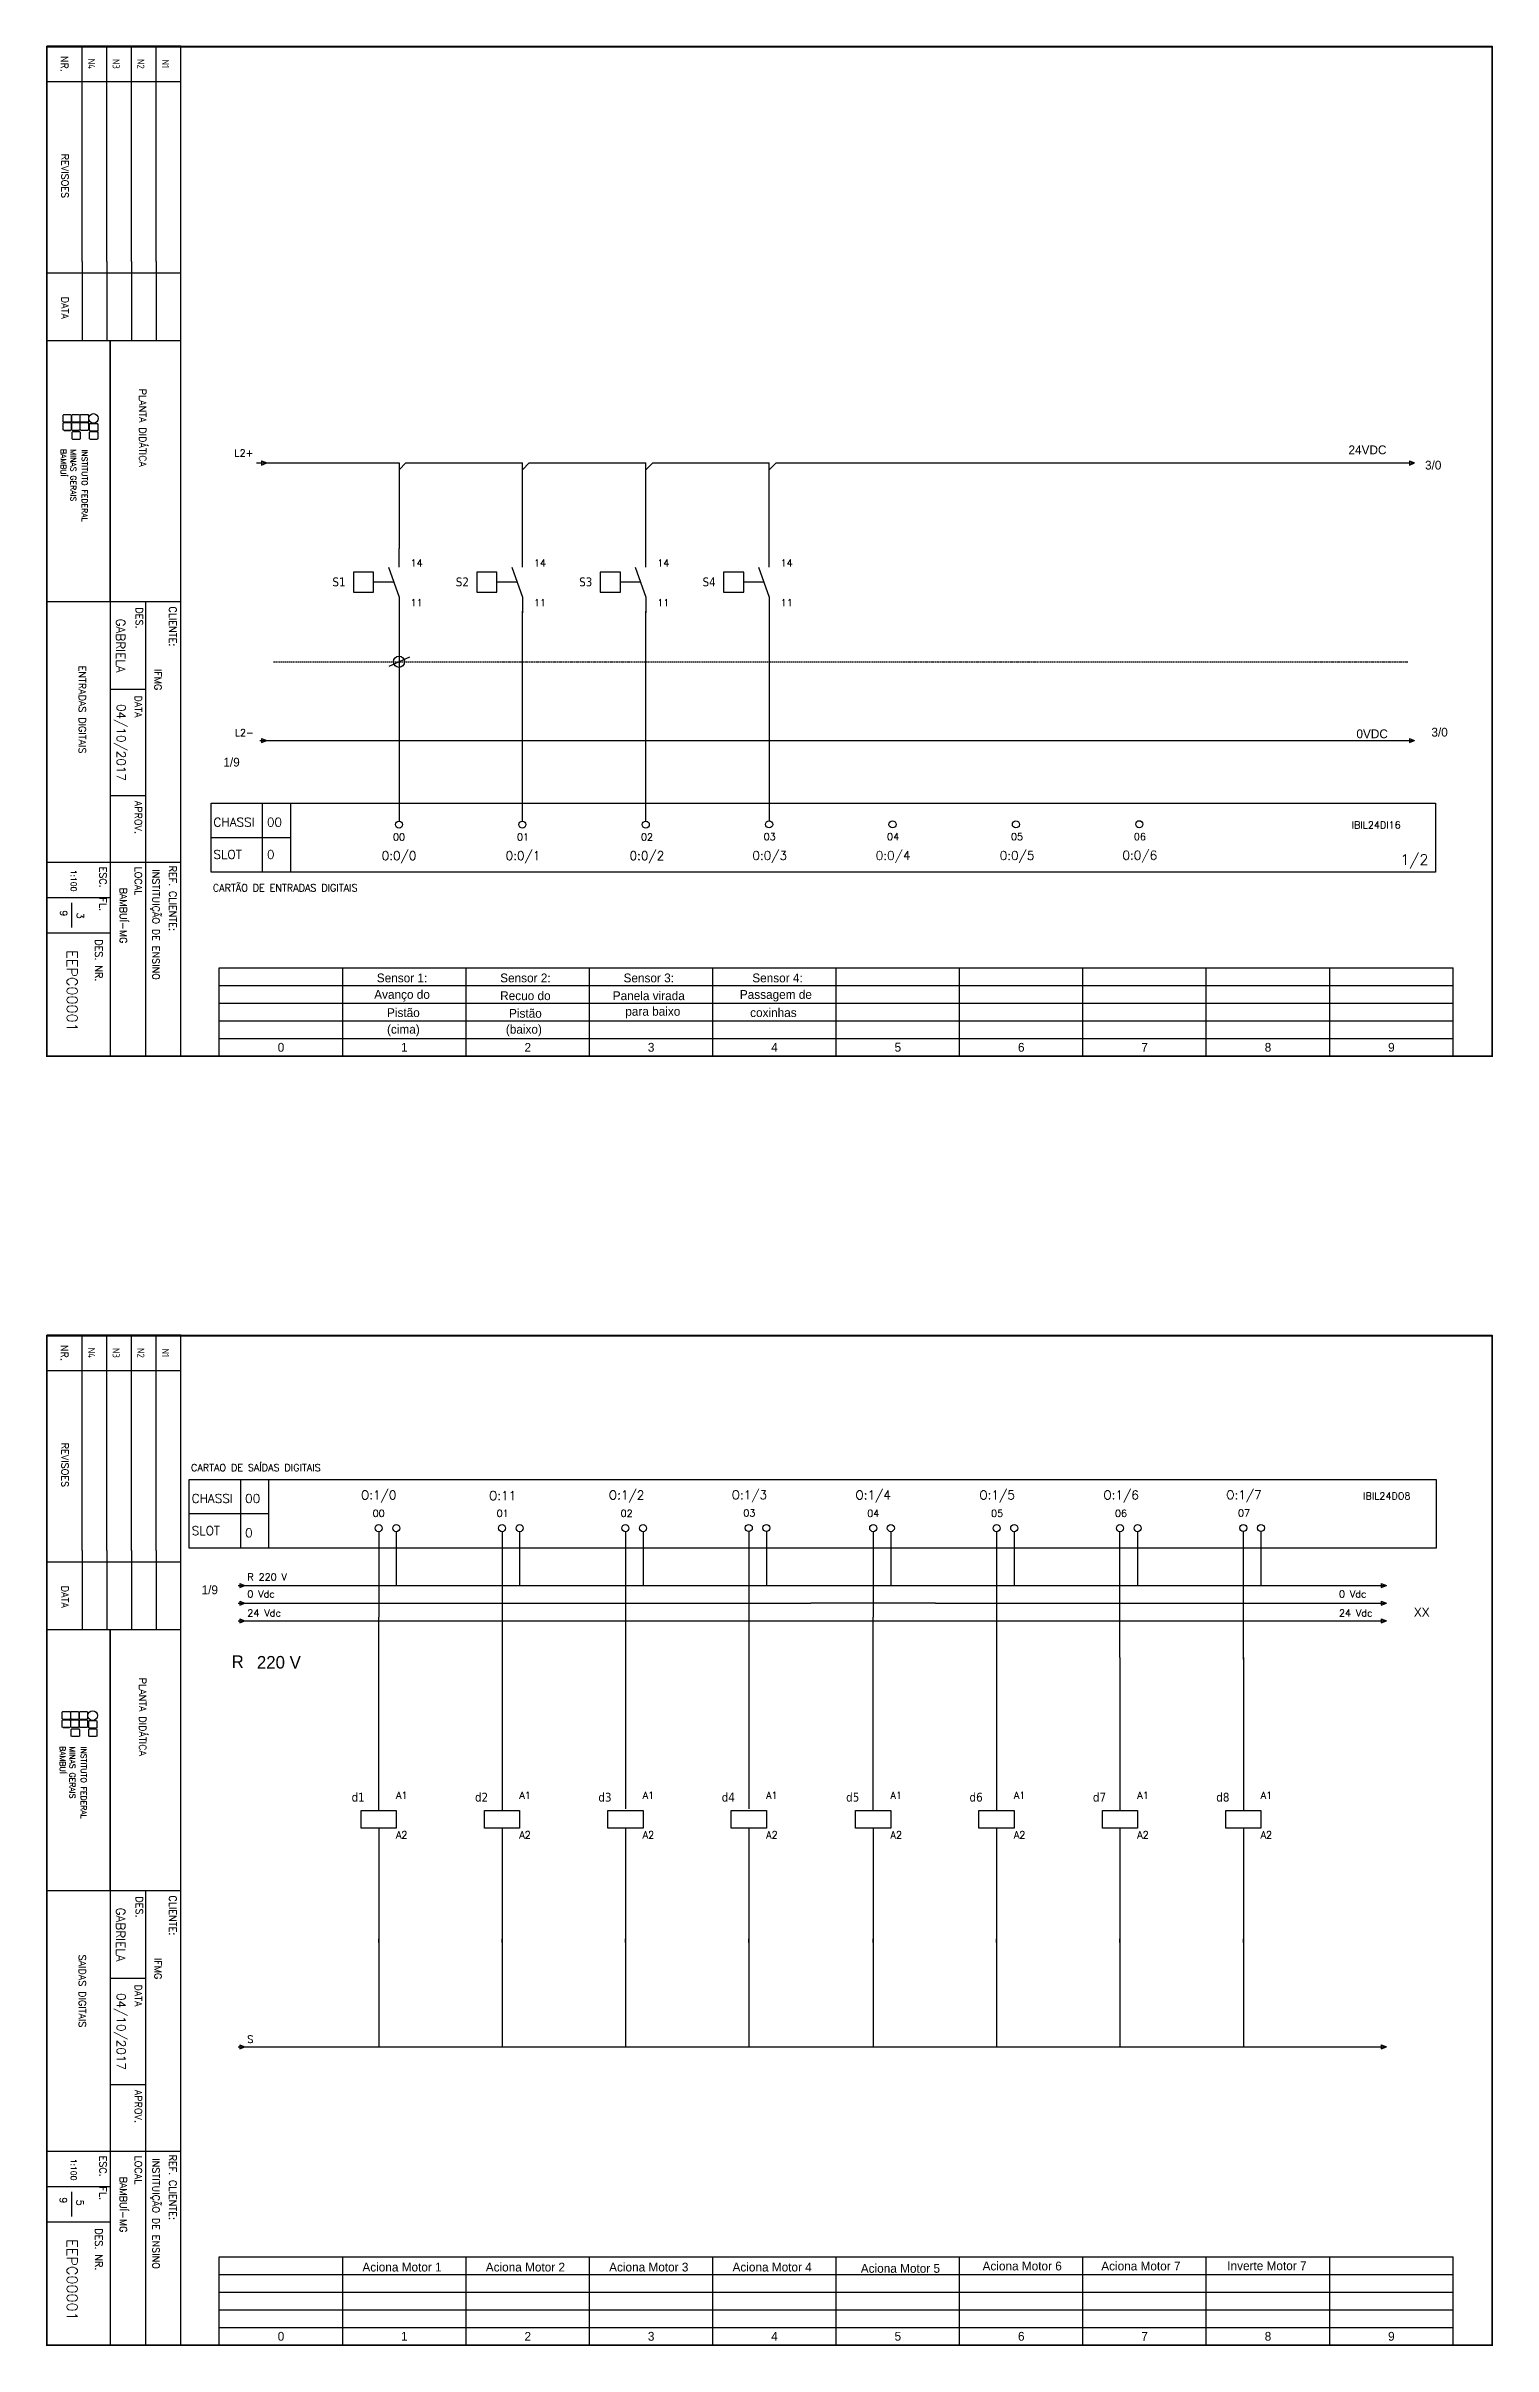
# Model space of a CAD drawing. Extents: x -2333 to 4564, y -5034 to 5704.
# Drawn here: x -2316 to 557, y -1869 to 2698 of the extents above; entities that cross this region are included whole.
import ezdxf
from ezdxf.enums import TextEntityAlignment as Align

# ---------------------------------------------------------------- set-up
doc = ezdxf.new("R2010")
doc.units = 0
doc.header["$LTSCALE"] = 10
doc.header["$MEASUREMENT"] = 0
doc.linetypes.add('HIDDEN', pattern=[0.375, 0.25, -0.125])
doc.layers.get('0').update_dxf_attribs({"linetype": 'CONTINUOUS'})
for name, color, linetype in [('2', 2, 'CONTINUOUS'), ('2T', 3, 'CONTINUOUS'), ('3', 12, 'CONTINUOUS'), ('KADER', 2, 'CONTINUOUS'), ('LEG', 7, 'CONTINUOUS')]:
    doc.layers.add(name, color=color, linetype=linetype)
doc.styles.add('HNSTYLE', font='HEIN.SHX', dxfattribs={"height": 3.5})
doc.styles.add('ROMANS', font='romans')
doc.styles.add('ROMANT', font='romant')
doc.styles.get("Standard").update_dxf_attribs({"font": 'ISO', "height": 2.5})

msp = doc.modelspace()

# ---------------------------------------------------------------- texts
at = {"color": 0, "style": 'ROMANS'}
for p in [(-2279.60218, 2662.83209), (-2279.60218, 102.9937)]:
    msp.add_text('NR.', height=14, rotation=270, dxfattribs=at).set_placement(p, align=Align.MIDDLE)
for s, p in [('REVISOES', (-2285.78132, 2440.26163)), ('DATA', (-2285.78432, 2178.40251)), ('REVISOES', (-2285.78132, -119.57676)), ('DATA', (-2285.78432, -381.43588))]:
    msp.add_text(s, height=14, rotation=270, dxfattribs=at).set_placement(p, align=Align.CENTER)
for s, height, p in [('PLANTA DIDÁTICA', 14, (-2131.17287, 2017.72551)), ('BAMBUÍ', 11.2, (-2287.18769, 1898.09383)), ('MINAS GERAIS', 11.2, (-2267.61868, 1897.34857)), ('INSTITUTO FEDERAL', 11.2, (-2245.25437, 1897.26617)), ('DES.', 14, (-2137.97358, 1583.41687)), ('CLIENTE:', 14, (-2071.49554, 1585.31753)), ('ENTRADAS DIGITAIS', 14, (-2251.35388, 1467.86976)), ('IFMG', 14, (-2100.87247, 1461.30532)), ('DATA', 14, (-2139.87295, 1408.55667)), ('APROV.', 14, (-2139.87295, 1199.48469)), ('ESC.  FL.', 14, (-2210.14973, 1068.69585)), ('LOCAL', 14, (-2139.87295, 1068.69585)), ('INSTITUIÇÃO DE ENSINO', 14, (-2104.64485, 1063.3361)), ('REF. CLIENTE:', 14, (-2071.49554, 1070.59651)), ('BAMBUÍ-MG', 14, (-2169.94631, 1027.04877)), ('9', 14, (-2288.30217, 981.76331)), ('3', 14, (-2254.97002, 977.2224)), ('DES. NR.', 14, (-2218.42965, 924.24612)), ('PLANTA DIDÁTICA', 14, (-2131.17287, -542.11288)), ('BAMBUÍ', 11.2, (-2288.94518, -677.92035)), ('MINAS GERAIS', 11.2, (-2269.37616, -678.66561)), ('INSTITUTO FEDERAL', 11.2, (-2247.01185, -678.74801)), ('DES.', 14, (-2137.97358, -976.42151)), ('CLIENTE:', 14, (-2071.49554, -974.52086)), ('SAIDAS DIGITAIS', 14, (-2251.35388, -1091.96862)), ('IFMG', 14, (-2100.87247, -1098.53307)), ('DATA', 14, (-2139.87295, -1151.28172)), ('APROV.', 14, (-2139.87295, -1360.3537)), ('ESC.  FL.', 14, (-2210.14973, -1491.14253)), ('LOCAL', 14, (-2139.87295, -1491.14253)), ('INSTITUIÇÃO DE ENSINO', 14, (-2104.64485, -1496.50228)), ('REF. CLIENTE:', 14, (-2071.49554, -1489.24188)), ('BAMBUÍ-MG', 14, (-2169.94631, -1532.78962)), ('9', 14, (-2288.91789, -1573.97671)), ('5', 14, (-2255.58573, -1578.51762)), ('DES. NR.', 14, (-2218.42965, -1635.59227))]:
    msp.add_text(s, height=height, rotation=270, dxfattribs=at).set_placement(p)
at = {"color": 0}
for tag, p in [('N4', (-2225.90589, 2662.83209)), ('N3', (-2176.90589, 2662.83209)), ('N2', (-2127.90589, 2662.83209)), ('N1', (-2078.90589, 2662.83209)), ('N4', (-2225.90589, 102.9937)), ('N3', (-2176.90589, 102.9937)), ('N2', (-2127.90589, 102.9937)), ('N1', (-2078.90589, 102.9937))]:
    msp.add_attdef(tag, text='', height=14, rotation=270, dxfattribs=at).set_placement(p, align=Align.MIDDLE)
at = {"color": 0, "style": 'ROMANS'}
for tag, text, height, p in [('GABRIELA', 'FRANCISCO', 17.5, (-2168.16151, 1507.66137)), ('1:100', '', 11.2, (-2261.55727, 1040.93209)), ('GABRIELA', 'FRANCISCO', 17.5, (-2168.16151, -1052.17702)), ('1:100', '', 11.2, (-2261.55727, -1518.9063))]:
    msp.add_attdef(tag, text=text, height=height, rotation=270, dxfattribs=at).set_placement(p, align=Align.MIDDLE)
at = {"color": 0, "style": 'ROMANS', "flags": 8}
for p in [(-2168.16151, 1315.16137), (-2168.16151, -1244.67702)]:
    msp.add_attdef('04/10/2017', text='04/10/04', height=17.5, rotation=270, dxfattribs=at).set_placement(p, align=Align.MIDDLE)
at = {"color": 0, "ltscale": 3, "style": 'ROMANT'}
for p in [(-2264.41914, 821.82223), (-2264.41914, -1738.01616)]:
    msp.add_attdef('EEPC00001', text='', height=21, rotation=270, dxfattribs=at).set_placement(p, align=Align.MIDDLE)
at = {"layer": '2', "color": 0, "style": 'ROMANS'}
for s, p in [('CHASSI', (-1983.8124, 1156.88507)), ('00', (-1877.62788, 1156.88507)), ('SLOT', (-1983.8124, 1092.9001)), ('0', (-1877.62788, 1092.9001)), ('CHASSI', (-2027.07303, -186.1217)), ('00', (-1920.88851, -186.1217)), ('SLOT', (-2027.07303, -250.10666)), ('0', (-1920.88851, -254.3717))]:
    msp.add_text(s, height=17.5, dxfattribs=at).set_placement(p, align=Align.MIDDLE_LEFT)
at = {"layer": '2', "color": 0, "style": 'HNSTYLE'}
for s, p in [('R', (-1947.81413, -522.74525)), ('220 V', (-1897.5919, -523.96881))]:
    msp.add_text(s, height=25, dxfattribs=at).set_placement(p)
at = {"layer": '2', "color": 0, "char_height": 17.5, "width": 112.84, "attachment_point": 6}
for s, insert in [('{\\fTahoma|b0|i0|c0|p34;S1}', (-1721.38326, 1633.93825)), ('{\\fTahoma|b0|i0|c0|p34;S2}', (-1476.38326, 1633.93825)), ('{\\fTahoma|b0|i0|c0|p34;S3}', (-1231.38326, 1633.93825)), ('{\\fTahoma|b0|i0|c0|p34;S4}', (-986.38527, 1633.93535)), ('{\\fTahoma|b0|i0|c0|p34;d1}', (-1683.29391, -779.5423)), ('{\\fTahoma|b0|i0|c0|p34;d2}', (-1438.29391, -779.5423)), ('{\\fTahoma|b0|i0|c0|p34;d3}', (-1193.29391, -779.5423)), ('{\\fTahoma|b0|i0|c0|p34;d4}', (-948.30233, -779.5423)), ('{\\fTahoma|b0|i0|c0|p34;d5}', (-701.20435, -779.5423)), ('{\\fTahoma|b0|i0|c0|p34;d6}', (-456.20435, -779.5423)), ('{\\fTahoma|b0|i0|c0|p34;d7}', (-211.20435, -779.5423)), ('{\\fTahoma|b0|i0|c0|p34;d8}', (33.79565, -779.5423))]:
    msp.add_mtext(s, dxfattribs=dict(at, insert=insert))
at = {"layer": '2T', "color": 0, "style": 'ROMANS'}
for s, p in [('L2+', (-1942.19996, 1882.99572)), ('L2-', (-1941.42938, 1327.51316)), ('R 220 V', (-1916.4672, -349.35304)), ('0 Vdc', (-1916.4672, -382.82711)), ('24 Vdc', (-1916.4672, -420.52633)), ('0 Vdc', (251.3645, -382.82711)), ('24 Vdc', (251.3645, -420.52633)), ('S', (-1916.4672, -1266.93385))]:
    msp.add_text(s, height=14, dxfattribs=at).set_placement(p)
at = {"layer": '2T', "color": 0}
for s, height, style, p in [('24VDC', 17.5, 'HNSTYLE', (307.87389, 1896.30788)), ('3/0', 17.5, 'HNSTYLE', (438.41163, 1866.27777)), ('0VDC', 17.5, 'HNSTYLE', (317.18261, 1332.36377)), ('3/0', 17.5, 'HNSTYLE', (451.07015, 1335.96353)), ('1/9', 17.5, 'HNSTYLE', (-1947.85275, 1276.37977)), ('0:0/0', 17.5, 'ROMANS', (-1615.28878, 1089.15576)), ('00', 14, 'ROMANS', (-1615.28878, 1127.61357)), ('0:0/1', 17.5, 'ROMANS', (-1369.14814, 1089.15576)), ('01', 14, 'ROMANS', (-1369.14814, 1127.61357)), ('0:0/2', 17.5, 'ROMANS', (-1123.00752, 1089.15576)), ('02', 14, 'ROMANS', (-1123.00752, 1127.61357)), ('0:0/3', 17.5, 'ROMANS', (-879.13987, 1089.49904)), ('03', 14, 'ROMANS', (-879.13987, 1127.95686)), ('0:0/4', 17.5, 'ROMANS', (-634.15656, 1089.49904)), ('04', 14, 'ROMANS', (-634.15656, 1127.95686)), ('0:0/5', 17.5, 'ROMANS', (-388.01594, 1089.49904)), ('05', 14, 'ROMANS', (-388.01594, 1127.95686)), ('0:0/6', 17.5, 'ROMANS', (-144.14829, 1089.84233)), ('06', 14, 'ROMANS', (-144.14829, 1128.30014)), ('Avanço do', 17.5, 'HNSTYLE', (-1609.32891, 812.62415)), ('Sensor 1:', 17.5, 'HNSTYLE', (-1609.32891, 847.62415)), ('Sensor 2:', 17.5, 'HNSTYLE', (-1364.32891, 847.62415)), ('Sensor 3:', 17.5, 'HNSTYLE', (-1119.32891, 847.62415)), ('Passagem de ', 17.5, 'HNSTYLE', (-863.69762, 812.62415)), ('Sensor 4:', 17.5, 'HNSTYLE', (-863.69762, 847.62415)), ('Pistão', 17.5, 'HNSTYLE', (-1606.63659, 779.06216)), ('Recuo do', 17.5, 'HNSTYLE', (-1364.32891, 812.62415)), ('Pistão', 17.5, 'HNSTYLE', (-1364.32891, 777.62415)), ('Panela virada', 17.5, 'HNSTYLE', (-1119.32891, 812.62415)), ('para baixo', 17.5, 'HNSTYLE', (-1111.31611, 779.06219)), ('coxinhas', 17.5, 'HNSTYLE', (-871.84176, 779.06219)), ('(cima)', 17.5, 'HNSTYLE', (-1606.63659, 743.51989)), ('(baixo)', 17.5, 'HNSTYLE', (-1367.34772, 743.51989)), ('0', 17.5, 'HNSTYLE', (-1849.68616, 709.83208)), ('1', 17.5, 'HNSTYLE', (-1604.68616, 709.83208)), ('2', 17.5, 'HNSTYLE', (-1359.68616, 709.83208)), ('3', 17.5, 'HNSTYLE', (-1114.68616, 709.83208)), ('4', 17.5, 'HNSTYLE', (-869.68616, 709.83208)), ('5', 17.5, 'HNSTYLE', (-624.68616, 709.83208)), ('6', 17.5, 'HNSTYLE', (-379.68616, 709.83208)), ('7', 17.5, 'HNSTYLE', (-134.68616, 709.83208)), ('8', 17.5, 'HNSTYLE', (110.31384, 709.83208)), ('9', 17.5, 'HNSTYLE', (355.31384, 709.83208)), ('O:1/0', 17.5, 'ROMANS', (-1655.73147, -180.52469)), ('O:11', 17.5, 'ROMANS', (-1409.59084, -180.52469)), ('O:1/2', 17.5, 'ROMANS', (-1163.45021, -180.52469)), ('O:1/3', 17.5, 'ROMANS', (-919.58257, -180.18141)), ('O:1/4', 17.5, 'ROMANS', (-673.64191, -180.52469)), ('O:1/5', 17.5, 'ROMANS', (-427.50128, -180.52469)), ('O:1/6', 17.5, 'ROMANS', (-181.36065, -180.52469)), ('O:1/7', 17.5, 'ROMANS', (62.507, -180.18141)), ('00', 14, 'ROMANS', (-1655.73147, -215.39319)), ('01', 14, 'ROMANS', (-1409.59084, -215.39319)), ('02', 14, 'ROMANS', (-1163.45021, -215.39319)), ('03', 14, 'ROMANS', (-919.58257, -215.04991)), ('04', 14, 'ROMANS', (-673.64191, -215.39319)), ('05', 14, 'ROMANS', (-427.50128, -215.39319)), ('06', 14, 'ROMANS', (-181.36065, -215.39319)), ('07', 14, 'ROMANS', (62.507, -215.04991)), ('1/9', 17.5, 'HNSTYLE', (-1991.11338, -367.19697)), ('XX', 17.5, 'HNSTYLE', (415.6481, -412.07596)), ('Aciona Motor 1', 17.5, 'HNSTYLE', (-1609.32891, -1712.21424)), ('Aciona Motor 2', 17.5, 'HNSTYLE', (-1364.32891, -1712.21424)), ('Aciona Motor 3', 17.5, 'HNSTYLE', (-1119.32891, -1712.21424)), ('Aciona Motor 4', 17.5, 'HNSTYLE', (-874.32891, -1712.21424)), ('Aciona Motor 5', 17.5, 'HNSTYLE', (-619.60286, -1714.75629)), ('Aciona Motor 6', 17.5, 'HNSTYLE', (-377.80556, -1710.07403)), ('Aciona Motor 7', 17.5, 'HNSTYLE', (-142.09873, -1710.07403)), ('Inverte Motor 7', 17.5, 'HNSTYLE', (108.18844, -1710.07403)), ('0', 17.5, 'HNSTYLE', (-1849.68616, -1850.0063)), ('1', 17.5, 'HNSTYLE', (-1604.68616, -1850.0063)), ('2', 17.5, 'HNSTYLE', (-1359.68616, -1850.0063)), ('3', 17.5, 'HNSTYLE', (-1114.68616, -1850.0063)), ('4', 17.5, 'HNSTYLE', (-869.68616, -1850.0063)), ('5', 17.5, 'HNSTYLE', (-624.68616, -1850.0063)), ('6', 17.5, 'HNSTYLE', (-379.68616, -1850.0063)), ('7', 17.5, 'HNSTYLE', (-134.68616, -1850.0063)), ('8', 17.5, 'HNSTYLE', (110.31384, -1850.0063)), ('9', 17.5, 'HNSTYLE', (355.31384, -1850.0063))]:
    msp.add_text(s, height=height, dxfattribs=dict(at, style=style)).set_placement(p, align=Align.MIDDLE)
at = {"layer": '2T', "color": 0, "style": 'ROMANS'}
for s, p in [('14', (-1592.43235, 1678.3653)), ('14', (-1347.43235, 1678.3653)), ('14', (-1102.43235, 1678.3653)), ('14', (-857.43436, 1678.3624)), ('11', (-1592.43235, 1600.05036)), ('11', (-1347.43235, 1600.05036)), ('11', (-1102.43235, 1600.05036)), ('11', (-857.43436, 1600.04746)), ('IBIL24DI16', (276.13646, 1158.49412)), ('CARTÃO DE ENTRADAS DIGITAIS', (-1985.0606, 1033.51062)), ('CARTAO DE SAÍDAS DIGITAIS', (-2028.32123, -118.04949)), ('IBIL24DO8', (299.1343, -174.12337)), ('A1', (-1621.41608, -768.84345)), ('A1', (-1376.41608, -768.84345)), ('A1', (-1131.41608, -768.84345)), ('A1', (-886.42451, -768.84345)), ('A1', (-639.32652, -768.84345)), ('A1', (-394.32652, -768.84345)), ('A1', (-149.32652, -768.84345)), ('A1', (95.67348, -768.84345)), ('A2', (-1621.41608, -847.15839)), ('A2', (-1376.41608, -847.15839)), ('A2', (-1131.41608, -847.15839)), ('A2', (-886.42451, -847.15839)), ('A2', (-639.32652, -847.15839)), ('A2', (-394.32652, -847.15839)), ('A2', (-149.32652, -847.15839)), ('A2', (95.67348, -847.15839))]:
    msp.add_text(s, height=14, dxfattribs=at).set_placement(p, align=Align.TOP_LEFT)
msp.add_text('1/2', height=21, dxfattribs=at).set_placement((428.97489, 1071.95686), align=Align.RIGHT)

# ---------------------------------------------------------------- linework, layer by layer
at = {"color": 0}
for p, q in [((-2314.60218, 2697.83209), (-2314.60218, 2512.33209)), ((-2048.60218, 2697.83209), (-2314.60218, 2697.83209)), ((-2244.60218, 2697.83209), (555.39782, 2697.83209)), ((-2244.60218, 2270.66137), (-2244.60218, 2697.83209)), ((-2195.60218, 2270.66137), (-2195.60218, 2697.83209)), ((-2146.60218, 2270.66137), (-2146.60218, 2697.83209)), ((-2097.60218, 2270.66137), (-2097.60218, 2697.83209)), ((-2048.60218, 692.33209), (-2048.60218, 2697.83209)), ((555.39782, 692.33209), (555.39782, 2697.83209)), ((-2314.60218, 2627.83209), (-2048.60218, 2627.83209)), ((-2314.60218, 2512.33209), (-2314.60218, 692.33209)), ((-2314.60218, 2247.89962), (-2048.60218, 2247.89962)), ((-2244.60218, 2270.66137), (-2244.60218, 2113.16137)), ((-2195.60218, 2270.66137), (-2195.60218, 2113.16137)), ((-2146.60218, 2270.66137), (-2146.60218, 2113.16137)), ((-2097.60218, 2270.66137), (-2097.60218, 2113.16137)), ((-2314.60218, 2113.16137), (-2048.60218, 2113.16137)), ((-2188.60218, 2113.16137), (-2188.60218, 692.33209)), ((-2188.60218, 1595.16137), (-2188.60218, 2113.16137)), ((-2314.60218, 1595.16137), (-2048.60218, 1595.16137)), ((-2118.60218, 1595.16137), (-2118.60218, 692.33209)), ((-2118.60218, 1420.16137), (-2188.60218, 1420.16137)), ((-2188.60218, 1210.16137), (-2118.60218, 1210.16137)), ((-2314.60218, 1077.33209), (-2048.60218, 1077.33209)), ((-2314.60218, 1007.33209), (-2188.60218, 1007.33209)), ((-2265.60218, 996.83209), (-2265.60218, 947.83209)), ((-2314.60218, 937.33209), (-2188.60218, 937.33209)), ((-2314.60218, 692.33209), (-2048.60218, 692.33209)), ((-2314.60218, 692.33209), (-2314.60218, 692.33209)), ((-2314.60218, 137.9937), (-2314.60218, -47.5063)), ((-2048.60218, 137.9937), (-2314.60218, 137.9937)), ((-2244.60218, 137.9937), (555.39782, 137.9937)), ((-2244.60218, -289.17702), (-2244.60218, 137.9937)), ((-2195.60218, -289.17702), (-2195.60218, 137.9937)), ((-2146.60218, -289.17702), (-2146.60218, 137.9937)), ((-2097.60218, -289.17702), (-2097.60218, 137.9937)), ((-2048.60218, -1867.5063), (-2048.60218, 137.9937)), ((555.39782, -1867.5063), (555.39782, 137.9937)), ((-2314.60218, 67.9937), (-2048.60218, 67.9937)), ((-2314.60218, -47.5063), (-2314.60218, -1867.5063)), ((-2314.60218, -311.93877), (-2048.60218, -311.93877)), ((-2244.60218, -289.17702), (-2244.60218, -446.67702)), ((-2195.60218, -289.17702), (-2195.60218, -446.67702)), ((-2146.60218, -289.17702), (-2146.60218, -446.67702)), ((-2097.60218, -289.17702), (-2097.60218, -446.67702)), ((-2314.60218, -446.67702), (-2048.60218, -446.67702)), ((-2188.60218, -446.67702), (-2188.60218, -1867.5063)), ((-2188.60218, -964.67702), (-2188.60218, -446.67702)), ((-2314.60218, -964.67702), (-2048.60218, -964.67702)), ((-2118.60218, -964.67702), (-2118.60218, -1867.5063)), ((-2118.60218, -1139.67702), (-2188.60218, -1139.67702)), ((-2188.60218, -1349.67702), (-2118.60218, -1349.67702)), ((-2314.60218, -1482.5063), (-2048.60218, -1482.5063)), ((-2314.60218, -1552.5063), (-2188.60218, -1552.5063)), ((-2265.60218, -1563.0063), (-2265.60218, -1612.0063)), ((-2314.60218, -1622.5063), (-2188.60218, -1622.5063)), ((-2314.60218, -1867.5063), (-2048.60218, -1867.5063)), ((-2314.60218, -1867.5063), (-2314.60218, -1867.5063))]:
    msp.add_line(p, q, dxfattribs=at)
at = {"color": 0, "const_width": 3.5}
for points in [[(-2314.60219, 692.33208), (555.39781, 692.33208), (555.39781, 2696.56644), (-2314.60219, 2696.56644), (-2314.60219, 692.33208)], [(-2314.60219, -1867.5063), (555.39781, -1867.5063), (555.39781, 136.72805), (-2314.60219, 136.72805), (-2314.60219, -1867.5063)]]:
    msp.add_lwpolyline(points, dxfattribs=at)
at = {"layer": '2', "color": 0}
for p, q in [((-2314.60219, 2512.33208), (-2314.60219, 2697.83208)), ((-2244.60219, 2697.83208), (-2314.60219, 2697.83208)), ((-2314.60219, 2627.83208), (-2314.60219, 2697.83208)), ((-2244.60219, 2697.83208), (555.39781, 2697.83208)), ((-2314.60219, 692.33208), (-2314.60219, 2512.33208)), ((-1888.29671, 1874.23383), (-1888.29671, 1866.18383)), ((-1888.29671, 1874.23383), (-1877.97171, 1870.20883)), ((391.19685, 1874.23834), (391.19685, 1866.18834)), ((391.19685, 1874.23834), (401.52185, 1870.21334)), ((-1898.325, 1870.20879), (-1615.28878, 1870.20936)), ((-1891.79671, 1870.20883), (-1878.84671, 1870.20883)), ((-1888.29671, 1866.18383), (-1877.97171, 1870.20883)), ((-1370.28878, 1700.62029), (-1370.28878, 1870.20873)), ((-1125.28878, 1700.62029), (-1125.28878, 1870.20873)), ((-1111.59571, 1870.20811), (-880.2972, 1870.20873)), ((387.69685, 1870.21334), (400.64685, 1870.21334)), ((391.19685, 1866.18834), (401.52185, 1870.21334)), ((-1370.28878, 1159.11357), (-1370.28878, 1576.17864)), ((-1125.28878, 1159.11357), (-1125.28878, 1576.17864)), ((-1891.79671, 1319.15227), (-1878.84671, 1319.15227)), ((-1888.29671, 1323.17727), (-1877.97171, 1319.15227)), ((-1888.29671, 1323.17727), (-1888.29671, 1315.12727)), ((-1888.29671, 1315.12727), (-1877.97171, 1319.15227)), ((-1877.97171, 1319.15227), (387.69685, 1319.15227)), ((387.69685, 1319.15227), (400.64685, 1319.15227)), ((391.19685, 1323.17727), (391.19685, 1315.12727)), ((391.19685, 1323.17727), (401.52185, 1319.15227)), ((391.19685, 1315.12727), (401.52185, 1319.15227)), ((-1988.5606, 1194.45686), (442.97489, 1194.45686)), ((-1988.5606, 1057.95686), (-1988.5606, 1194.45686)), ((-1886.43903, 1057.95686), (-1886.43903, 1194.45686)), ((-1830.25306, 1057.95686), (-1830.25306, 1194.45686)), ((442.97489, 1194.45686), (442.97489, 1057.95686)), ((-1988.5606, 1126.20686), (-1830.25306, 1126.20686)), ((-2314.60219, 1077.33208), (-2314.60219, 692.33208)), ((442.97489, 1057.95686), (-1988.5606, 1057.95686)), ((-2048.60219, 692.33208), (-2314.60219, 692.33208)), ((-2314.60219, -47.5063), (-2314.60219, 137.9937)), ((-2244.60219, 137.9937), (-2314.60219, 137.9937)), ((-2314.60219, 67.9937), (-2314.60219, 137.9937)), ((-2244.60219, 137.99369), (555.39781, 137.99369)), ((-2314.60219, -1867.5063), (-2314.60219, -47.5063)), ((-2031.82123, -148.54991), (443.99405, -148.54991)), ((-2031.82123, -285.04991), (-2031.82123, -148.54991)), ((-1929.69966, -285.04991), (-1929.69966, -148.54991)), ((-1873.51369, -285.04991), (-1873.51369, -148.54991)), ((443.99405, -148.54991), (443.99405, -285.04991)), ((-1873.51369, -216.79991), (-2031.82123, -216.79991)), ((-1655.73147, -252.0909), (-1655.73147, -421.89442)), ((-1410.73147, -252.0909), (-1410.73147, -421.89442)), ((-1165.73147, -252.0909), (-1165.73147, -421.89442)), ((-920.7399, -251.74762), (-920.7399, -421.89442)), ((-673.64191, -252.0909), (-673.64191, -421.89442)), ((-428.64191, -252.0909), (-428.64191, -421.89442)), ((443.99405, -285.04991), (-2031.82123, -285.04991)), ((-1935.05734, -358.88722), (-1922.10734, -358.88722)), ((-1931.55734, -354.86222), (-1921.23234, -358.88722)), ((-1931.55734, -354.86222), (-1931.55734, -362.91222)), ((-1931.55734, -362.91222), (-1921.23234, -358.88722)), ((-1921.23234, -358.88722), (-1532.18349, -358.88722)), ((331.7777, -358.88722), (344.7277, -358.88722)), ((335.2777, -354.86222), (345.6027, -358.88722)), ((335.2777, -354.86222), (335.2777, -362.91222)), ((335.2777, -362.91222), (345.6027, -358.88722)), ((-1935.05734, -393.88722), (-1922.10734, -393.88722)), ((-1931.55734, -389.86222), (-1921.23234, -393.88722)), ((-1931.55734, -389.86222), (-1931.55734, -397.91222)), ((-1931.55734, -397.91222), (-1921.23234, -393.88722)), ((-1921.23234, -393.88722), (-1532.18349, -393.88722)), ((331.7777, -393.88722), (344.7277, -393.88722)), ((335.2777, -389.86222), (345.6027, -393.88722)), ((335.2777, -389.86222), (335.2777, -397.91222)), ((335.2777, -397.91222), (345.6027, -393.88722)), ((-1935.05734, -428.88722), (-1922.10734, -428.88722)), ((-1931.55734, -424.86222), (-1931.55734, -432.91222)), ((-1931.55734, -424.86222), (-1921.23234, -428.88722)), ((-1931.55734, -432.91222), (-1921.23234, -428.88722)), ((-1921.23234, -428.88722), (331.7777, -428.88722)), ((-1655.73147, -502.16662), (-1655.73147, -421.89442)), ((-1410.73147, -421.89442), (-1410.73147, -502.16662)), ((-1165.73147, -421.89442), (-1165.73147, -498.65868)), ((-920.7399, -421.89442), (-920.7399, -498.65868)), ((-673.64191, -502.16662), (-673.64191, -421.89442)), ((-428.64191, -421.89442), (-428.64191, -502.16662)), ((331.7777, -428.88722), (344.7277, -428.88722)), ((335.2777, -424.86222), (345.6027, -428.88722)), ((335.2777, -424.86222), (335.2777, -432.91222)), ((335.2777, -432.91222), (345.6027, -428.88722)), ((-1655.73147, -764.59497), (-1655.73147, -502.16662)), ((-1410.73147, -502.16662), (-1410.73147, -764.59497)), ((-1165.73147, -498.65868), (-1165.73147, -502.16662)), ((-1165.73147, -502.16662), (-1165.73147, -764.59497)), ((-920.7399, -498.65868), (-920.7399, -502.16662)), ((-920.7399, -502.16662), (-920.7399, -764.59497)), ((-673.64191, -764.59497), (-673.64191, -502.16662)), ((-428.64191, -502.16662), (-428.64191, -764.59497)), ((-183.64191, -502.16662), (-183.64191, -764.59497)), ((61.35809, -502.16662), (61.35809, -764.59497)), ((-1655.73147, -805.79844), (-1655.73147, -764.59497)), ((-1410.73147, -764.59497), (-1410.73147, -805.79844)), ((-1165.73147, -764.59497), (-1165.73147, -802.31098)), ((-920.7399, -764.59497), (-920.7399, -802.31098)), ((-673.64191, -805.79844), (-673.64191, -764.59497)), ((-428.64191, -764.59497), (-428.64191, -805.79844)), ((-183.64191, -764.59497), (-183.64191, -805.79844)), ((61.35809, -764.59497), (61.35809, -805.79844)), ((-1655.73147, -840.79844), (-1655.73147, -1060.90636)), ((-1410.73147, -840.79844), (-1410.73147, -1067.90636)), ((-1165.73147, -840.79844), (-1165.73147, -1275.29474)), ((-920.7399, -840.79844), (-920.7399, -882.98252)), ((-673.64191, -840.79844), (-673.64191, -882.98252)), ((-428.64191, -840.79844), (-428.64191, -882.98252)), ((-183.64191, -840.79844), (-183.64191, -882.98252)), ((61.35809, -840.79844), (61.35809, -882.98252)), ((-920.7399, -882.98252), (-920.7399, -1275.29474)), ((-673.64191, -882.98252), (-673.64191, -1275.29474)), ((-428.64191, -882.98252), (-428.64191, -1275.29474)), ((-183.64191, -882.98252), (-183.64191, -1275.29474)), ((61.35809, -882.98252), (61.35809, -1275.29474)), ((-1655.73147, -1067.90636), (-1655.73147, -1060.90636)), ((-1655.73147, -1060.90636), (-1655.73147, -1275.29474)), ((-1410.73147, -1067.90636), (-1410.73147, -1060.90636)), ((-1410.73147, -1060.90636), (-1410.73147, -1275.29474)), ((-1165.73147, -1067.90636), (-1165.73147, -1060.90636)), ((-920.7399, -1067.90636), (-920.7399, -1060.90636)), ((-673.64191, -1067.90636), (-673.64191, -1060.90636)), ((-428.64191, -1067.90636), (-428.64191, -1060.90636)), ((-183.64191, -1067.90636), (-183.64191, -1060.90636)), ((61.35809, -1067.90636), (61.35809, -1060.90636)), ((-1935.05734, -1275.29474), (-1922.10734, -1275.29474)), ((-1931.55734, -1271.26974), (-1931.55734, -1279.31974)), ((-1931.55734, -1271.26974), (-1921.23234, -1275.29474)), ((-1931.55734, -1279.31974), (-1921.23234, -1275.29474)), ((-1921.23234, -1275.29474), (331.7777, -1275.29474)), ((331.7777, -1275.29474), (344.7277, -1275.29474)), ((335.2777, -1271.26974), (345.6027, -1275.29474)), ((335.2777, -1271.26974), (335.2777, -1279.31974)), ((335.2777, -1279.31974), (345.6027, -1275.29474)), ((-2314.60219, -1482.5063), (-2314.60219, -1867.5063)), ((-2048.60219, -1867.5063), (-2314.60219, -1867.5063))]:
    msp.add_line(p, q, dxfattribs=at)
at = {"layer": '2', "color": 0, "linetype": 'Continuous'}
for p, q in [((-1615.28878, 1870.20936), (-1615.28878, 1700.62029)), ((-1111.59571, 1870.20811), (-880.28878, 1870.20939)), ((-880.29079, 1700.61738), (-880.28878, 1870.20939)), ((-1615.28878, 1663.29029), (-1615.28878, 1700.62029)), ((-1370.28878, 1663.29029), (-1370.28878, 1700.62029)), ((-1125.28878, 1663.29029), (-1125.28878, 1700.62029)), ((-880.29079, 1663.28738), (-880.29079, 1700.61738)), ((-1665.78878, 1653.54029), (-1705.78878, 1653.54029)), ((-1636.28878, 1663.29029), (-1615.28878, 1603.79029)), ((-1420.78878, 1653.54029), (-1460.78878, 1653.54029)), ((-1391.28878, 1663.29029), (-1370.28878, 1603.79029)), ((-1175.78878, 1653.54029), (-1215.78878, 1653.54029)), ((-1146.28878, 1663.29029), (-1125.28878, 1603.79029)), ((-930.79079, 1653.53738), (-970.79079, 1653.53738)), ((-901.29079, 1663.28738), (-880.29079, 1603.78738)), ((-1705.78878, 1613.54029), (-1665.78878, 1613.54029)), ((-1615.28878, 1603.79029), (-1615.28878, 1572.68029)), ((-1460.78878, 1613.54029), (-1420.78878, 1613.54029)), ((-1370.28878, 1603.79029), (-1370.28878, 1572.68029)), ((-1215.78878, 1613.54029), (-1175.78878, 1613.54029)), ((-1125.28878, 1603.79029), (-1125.28878, 1572.68029)), ((-970.79079, 1613.53738), (-930.79079, 1613.53738)), ((-880.29079, 1603.78738), (-880.29079, 1572.67738)), ((-1615.28878, 1576.17864), (-1615.28878, 1159.11357)), ((-880.29079, 1572.67738), (-880.2972, 1159.45686)), ((-1594.73245, 1484.55721), (-1635.8451, 1466.26104)), ((-1620.73147, -252.0909), (-1620.73147, -358.88722)), ((-1375.73147, -252.0909), (-1375.73147, -358.88727)), ((-1130.73147, -252.0909), (-1130.73147, -358.88735)), ((-885.7399, -251.74762), (-885.7399, -358.88744)), ((-638.64191, -252.0909), (-638.64191, -358.88752)), ((-393.64191, -252.0909), (-393.64191, -358.8876)), ((-183.64191, -502.16662), (-183.64191, -252.0909)), ((-148.64191, -252.0909), (-148.64191, -358.88768)), ((61.35809, -506.21297), (61.35812, -251.74761)), ((96.34967, -251.74762), (96.34963, -358.88776)), ((-183.64191, -358.88767), (61.35809, -358.88775))]:
    msp.add_line(p, q, dxfattribs=at)
at = {"layer": '2', "color": 0, "linetype": 'HIDDEN'}
msp.add_line((-1864.34745, 1475.40913), (389.36891, 1475.40913), dxfattribs=at)
at = {"layer": '2', "color": 0}
for points in [[(-1690.73147, -840.79844), (-1690.73147, -805.79844), (-1620.73147, -805.79844), (-1620.73147, -840.79844)], [(-1445.73147, -840.79844), (-1445.73147, -805.79844), (-1375.73147, -805.79844), (-1375.73147, -840.79844)], [(-1200.73147, -840.79844), (-1200.73147, -805.79844), (-1130.73147, -805.79844), (-1130.73147, -840.79844)], [(-955.7399, -840.79844), (-955.7399, -805.79844), (-885.7399, -805.79844), (-885.7399, -840.79844)], [(-708.64191, -840.79844), (-708.64191, -805.79844), (-638.64191, -805.79844), (-638.64191, -840.79844)], [(-463.64191, -840.79844), (-463.64191, -805.79844), (-393.64191, -805.79844), (-393.64191, -840.79844)], [(-218.64191, -840.79844), (-218.64191, -805.79844), (-148.64191, -805.79844), (-148.64191, -840.79844)], [(26.35809, -840.79844), (26.35809, -805.79844), (96.35809, -805.79844), (96.35809, -840.79844)]]:
    msp.add_lwpolyline(points, close=True, dxfattribs=at)
at = {"layer": '2', "color": 0, "linetype": 'Continuous'}
msp.add_circle((-1615.28878, 1475.40913), 11.09566, dxfattribs=at)
at = {"layer": '2', "color": 0}
for centre in [(-1615.28878, 1152.11357), (-1370.28878, 1152.11357), (-1125.28878, 1152.11357), (-880.2972, 1152.45686), (-880.2972, 1152.45686), (-635.2972, 1152.45686), (-390.2972, 1152.45686), (-145.30562, 1152.80014), (-1655.73147, -245.0909), (-1620.73147, -245.0909), (-1410.73147, -245.0909), (-1375.73147, -245.0909), (-1165.73147, -245.0909), (-1130.73147, -245.0909), (-920.7399, -244.74762), (-885.7399, -244.74762), (-673.64191, -245.0909), (-638.64191, -245.0909), (-428.64191, -245.0909), (-393.64191, -245.0909), (-183.64191, -245.0909), (-148.64191, -245.0909), (61.34967, -244.74762), (96.34967, -244.74762)]:
    msp.add_circle(centre, 7, dxfattribs=at)
at = {"layer": '3', "color": 0}
for p, q in [((555.39781, 692.33208), (-2314.60219, 692.33208)), ((-2314.60219, 692.33208), (-2314.60219, 692.33208)), ((-2314.60218, 692.33209), (-2314.60218, 692.33209)), ((555.39781, -1867.50631), (-2314.60219, -1867.50631)), ((-2314.60219, -1867.50631), (-2314.60219, -1867.50631)), ((-2314.60218, -1867.5063), (-2314.60218, -1867.5063))]:
    msp.add_line(p, q, dxfattribs=at)
at = {"layer": 'KADER', "color": 0}
for p, q in [((-1972.18616, 867.33208), (477.81384, 867.33208)), ((-1972.18616, 692.33208), (-1972.18616, 867.33208)), ((-1972.18616, 832.33208), (477.81384, 832.33208)), ((-1727.18616, 727.33208), (-1727.18616, 867.33208)), ((-1727.18616, 692.33208), (-1727.18616, 832.33208)), ((-1482.18616, 727.33208), (-1482.18616, 867.33208)), ((-1237.18616, 727.33208), (-1237.18616, 867.33208)), ((-992.18616, 727.33208), (-992.18616, 867.33208)), ((-992.18616, 727.33208), (-992.18616, 867.33208)), ((-747.18616, 727.33208), (-747.18616, 867.33208)), ((-502.18616, 727.33208), (-502.18616, 867.33208)), ((-257.18616, 727.33208), (-257.18616, 867.33208)), ((-12.18616, 727.33208), (-12.18616, 867.33208)), ((232.81384, 727.33208), (232.81384, 867.33208)), ((477.81384, 692.33208), (477.81384, 867.33208)), ((-1972.18616, 797.33208), (477.81384, 797.33208)), ((-1972.18616, 762.33208), (477.81384, 762.33208)), ((-1972.18616, 727.33208), (477.81384, 727.33208)), ((-1727.18616, 692.33208), (-1727.18616, 727.33208)), ((-1482.18616, 692.33208), (-1482.18616, 727.33208)), ((-1237.18616, 692.33208), (-1237.18616, 727.33208)), ((-992.18616, 692.33208), (-992.18616, 727.33208)), ((-747.18616, 692.33208), (-747.18616, 727.33208)), ((-502.18616, 692.33208), (-502.18616, 727.33208)), ((-257.18616, 692.33208), (-257.18616, 727.33208)), ((-12.18616, 692.33208), (-12.18616, 727.33208)), ((232.81384, 692.33208), (232.81384, 727.33208)), ((-1972.18616, -1692.5063), (477.81384, -1692.5063)), ((-1972.18616, -1867.5063), (-1972.18616, -1692.5063)), ((-1972.18616, -1727.5063), (477.81384, -1727.5063)), ((-1727.18616, -1832.5063), (-1727.18616, -1692.5063)), ((-1727.18616, -1867.5063), (-1727.18616, -1727.5063)), ((-1482.18616, -1832.5063), (-1482.18616, -1692.5063)), ((-1237.18616, -1832.5063), (-1237.18616, -1692.5063)), ((-992.18616, -1832.5063), (-992.18616, -1692.5063)), ((-992.18616, -1832.5063), (-992.18616, -1692.5063)), ((-747.18616, -1832.5063), (-747.18616, -1692.5063)), ((-502.18616, -1832.5063), (-502.18616, -1692.5063)), ((-257.18616, -1832.5063), (-257.18616, -1692.5063)), ((-12.18616, -1832.5063), (-12.18616, -1692.5063)), ((232.81384, -1832.5063), (232.81384, -1692.5063)), ((477.81384, -1867.5063), (477.81384, -1692.5063)), ((-1972.18616, -1762.5063), (477.81384, -1762.5063)), ((-1972.18616, -1797.5063), (477.81384, -1797.5063)), ((-1972.18616, -1832.5063), (477.81384, -1832.5063)), ((-1727.18616, -1867.5063), (-1727.18616, -1832.5063)), ((-1482.18616, -1867.5063), (-1482.18616, -1832.5063)), ((-1237.18616, -1867.5063), (-1237.18616, -1832.5063)), ((-992.18616, -1867.5063), (-992.18616, -1832.5063)), ((-747.18616, -1867.5063), (-747.18616, -1832.5063)), ((-502.18616, -1867.5063), (-502.18616, -1832.5063)), ((-257.18616, -1867.5063), (-257.18616, -1832.5063)), ((-12.18616, -1867.5063), (-12.18616, -1832.5063)), ((232.81384, -1867.5063), (232.81384, -1832.5063))]:
    msp.add_line(p, q, dxfattribs=at)
at = {"layer": 'LEG', "color": 0}
for p, q in [((-2314.60219, 2512.33208), (-2314.60219, 2697.83208)), ((-2244.60219, 2697.83208), (-2314.60219, 2697.83208)), ((-2314.60219, 2627.83208), (-2314.60219, 2697.83208)), ((-2314.60219, 2512.33208), (-2314.60219, 692.33208)), ((-1601.59571, 1870.20873), (-1615.28878, 1856.51566)), ((-1601.59571, 1870.20873), (-1370.28878, 1870.20873)), ((-1356.59571, 1870.20811), (-1370.28878, 1856.51504)), ((-1356.59571, 1870.20811), (-1125.28878, 1870.20873)), ((-1111.59571, 1870.20811), (-1125.28878, 1856.51504)), ((-1111.59571, 1870.20811), (-880.2972, 1870.20873)), ((-866.59505, 1870.20943), (-880.28812, 1856.51636)), ((-866.59578, 1870.2087), (-635.2972, 1870.20811)), ((-635.2972, 1870.20811), (-376.60413, 1870.20749)), ((-376.60413, 1870.20749), (-145.30562, 1870.20811)), ((-145.30562, 1870.20811), (113.37903, 1870.20749)), ((113.37903, 1870.20749), (387.69685, 1870.21334)), ((-2314.60219, -47.50631), (-2314.60219, 137.99369)), ((-2244.60219, 137.99369), (-2314.60219, 137.99369)), ((-2314.60219, 67.99369), (-2314.60219, 137.99369)), ((-2314.60219, -47.50631), (-2314.60219, -1867.50631)), ((-1532.18349, -358.88722), (331.7777, -358.88784)), ((-1532.18349, -393.88722), (-1287.18349, -393.88722)), ((-1287.18349, -393.88722), (-1042.18349, -393.88784)), ((-1042.18349, -393.88784), (-797.19191, -393.88722)), ((-550.09392, -393.88722), (-305.09392, -393.88722)), ((-305.09392, -393.88722), (331.7777, -393.88784))]:
    msp.add_line(p, q, dxfattribs=at)
at = {"layer": 'LEG', "linetype": 'Continuous'}
for p, q in [((-2282.2666, 1965.40621), (-2281.05529, 1966.61616)), ((-2282.2666, 1952.18015), (-2282.2666, 1965.40621)), ((-2281.05529, 1966.61616), (-2266.97898, 1966.61616)), ((-2266.97898, 1966.61616), (-2266.06005, 1964.69693)), ((-2266.06005, 1964.69693), (-2266.06005, 1952.13842)), ((-2265.2788, 1965.40621), (-2264.06749, 1966.61616)), ((-2265.2788, 1952.18015), (-2265.2788, 1965.40621)), ((-2264.06749, 1966.61616), (-2249.99118, 1966.61616)), ((-2249.99118, 1966.61616), (-2249.07225, 1964.69693)), ((-2249.07225, 1964.69693), (-2249.07225, 1952.13842)), ((-2248.29402, 1965.40621), (-2247.08271, 1966.61616)), ((-2248.29402, 1952.18015), (-2248.29402, 1965.40621)), ((-2247.08271, 1966.61616), (-2233.0064, 1966.61616)), ((-2233.0064, 1966.61616), (-2232.08747, 1964.69693)), ((-2232.08747, 1964.69693), (-2232.08747, 1952.13842)), ((-2280.59582, 1951.1788), (-2282.2666, 1952.18015)), ((-2282.2666, 1949.11738), (-2281.05529, 1950.32734)), ((-2282.2666, 1935.89132), (-2282.2666, 1949.11738)), ((-2280.59582, 1934.88997), (-2282.2666, 1935.89132)), ((-2281.05529, 1950.32734), (-2266.97898, 1950.32734)), ((-2267.93968, 1951.1788), (-2280.59582, 1951.1788)), ((-2280.59582, 1951.1788), (-2267.93968, 1951.1788)), ((-2267.93968, 1951.1788), (-2280.59582, 1951.1788)), ((-2267.93968, 1934.88997), (-2280.59582, 1934.88997)), ((-2280.59582, 1934.88997), (-2267.93968, 1934.88997)), ((-2267.93968, 1934.88997), (-2280.59582, 1934.88997)), ((-2266.06005, 1952.13842), (-2267.93968, 1951.1788)), ((-2266.06005, 1935.8496), (-2267.93968, 1934.88997)), ((-2266.97898, 1950.32734), (-2266.06005, 1948.4081)), ((-2266.06005, 1948.4081), (-2266.06005, 1935.8496)), ((-2263.60802, 1951.1788), (-2265.2788, 1952.18015)), ((-2265.2788, 1949.11738), (-2264.06749, 1950.32734)), ((-2265.2788, 1935.89132), (-2265.2788, 1949.11738)), ((-2263.60802, 1934.88997), (-2265.2788, 1935.89132)), ((-2264.41702, 1931.37902), (-2263.20571, 1932.58897)), ((-2264.41702, 1918.15296), (-2264.41702, 1931.37902)), ((-2264.06749, 1950.32734), (-2249.99118, 1950.32734)), ((-2250.95188, 1951.1788), (-2263.60802, 1951.1788)), ((-2250.95188, 1934.88997), (-2263.60802, 1934.88997)), ((-2263.20571, 1932.58897), (-2249.1294, 1932.58897)), ((-2249.07225, 1952.13842), (-2250.95188, 1951.1788)), ((-2249.07225, 1935.8496), (-2250.95188, 1934.88997)), ((-2249.99118, 1950.32734), (-2249.07225, 1948.4081)), ((-2249.1294, 1932.58897), (-2248.21047, 1930.66973)), ((-2249.07225, 1948.4081), (-2249.07225, 1935.8496)), ((-2246.62324, 1951.1788), (-2248.29402, 1952.18015)), ((-2248.29402, 1949.11738), (-2247.08271, 1950.32734)), ((-2248.29402, 1935.89132), (-2248.29402, 1949.11738)), ((-2246.62324, 1934.88997), (-2248.29402, 1935.89132)), ((-2248.21047, 1930.66973), (-2248.21047, 1918.11123)), ((-2247.08271, 1950.32734), (-2233.0064, 1950.32734)), ((-2233.9671, 1951.1788), (-2246.62324, 1951.1788)), ((-2233.9671, 1934.88997), (-2246.62324, 1934.88997)), ((-2232.08747, 1952.13842), (-2233.9671, 1951.1788)), ((-2232.08747, 1935.8496), (-2233.9671, 1934.88997)), ((-2233.0064, 1950.32734), (-2232.08747, 1948.4081)), ((-2232.08747, 1948.4081), (-2232.08747, 1935.8496)), ((-2229.79557, 1947.66785), (-2228.58425, 1948.8778)), ((-2229.79557, 1934.44178), (-2229.79557, 1947.66785)), ((-2228.12479, 1933.44044), (-2229.79557, 1934.44178)), ((-2229.79557, 1931.37902), (-2228.58425, 1932.58897)), ((-2229.79557, 1918.15296), (-2229.79557, 1931.37902)), ((-2228.58425, 1948.8778), (-2214.50794, 1948.8778)), ((-2228.58425, 1932.58897), (-2214.50794, 1932.58897)), ((-2215.46865, 1933.44044), (-2228.12479, 1933.44044)), ((-2213.58902, 1934.40006), (-2215.46865, 1933.44044)), ((-2214.50794, 1948.8778), (-2213.58902, 1946.95856)), ((-2214.50794, 1932.58897), (-2213.58902, 1930.66973)), ((-2213.58902, 1946.95856), (-2213.58902, 1934.40006)), ((-2213.58902, 1930.66973), (-2213.58902, 1918.11123)), ((-2262.74624, 1917.15161), (-2264.41702, 1918.15296)), ((-2250.0901, 1917.15161), (-2262.74624, 1917.15161)), ((-2248.21047, 1918.11123), (-2250.0901, 1917.15161)), ((-2228.12479, 1917.15161), (-2229.79557, 1918.15296)), ((-2215.46865, 1917.15161), (-2228.12479, 1917.15161)), ((-2213.58902, 1918.11123), (-2215.46865, 1917.15161)), ((-1705.78878, 1653.54029), (-1705.78878, 1613.54029)), ((-1665.78878, 1633.54029), (-1665.78878, 1653.54029)), ((-1460.78878, 1653.54029), (-1460.78878, 1613.54029)), ((-1420.78878, 1633.54029), (-1420.78878, 1653.54029)), ((-1215.78878, 1653.54029), (-1215.78878, 1613.54029)), ((-1175.78878, 1633.54029), (-1175.78878, 1653.54029)), ((-970.79079, 1653.53738), (-970.79079, 1613.53738)), ((-930.79079, 1633.53738), (-930.79079, 1653.53738)), ((-1625.78878, 1633.54029), (-1665.78878, 1633.54029)), ((-1665.78878, 1613.54029), (-1665.78878, 1633.54029)), ((-1380.78878, 1633.54029), (-1420.78878, 1633.54029)), ((-1420.78878, 1613.54029), (-1420.78878, 1633.54029)), ((-1135.78878, 1633.54029), (-1175.78878, 1633.54029)), ((-1175.78878, 1613.54029), (-1175.78878, 1633.54029)), ((-890.79079, 1633.53738), (-930.79079, 1633.53738)), ((-930.79079, 1613.53738), (-930.79079, 1633.53738)), ((-550.09392, -393.88722), (-797.19191, -393.88722)), ((-2284.02408, -610.60797), (-2282.81277, -609.39802)), ((-2284.02408, -623.83403), (-2284.02408, -610.60797)), ((-2282.3533, -624.83538), (-2284.02408, -623.83403)), ((-2284.02408, -626.8968), (-2282.81277, -625.68685)), ((-2284.02408, -640.12286), (-2284.02408, -626.8968)), ((-2282.81277, -609.39802), (-2268.73646, -609.39802)), ((-2282.81277, -625.68685), (-2268.73646, -625.68685)), ((-2269.69716, -624.83538), (-2282.3533, -624.83538)), ((-2282.3533, -624.83538), (-2269.69716, -624.83538)), ((-2269.69716, -624.83538), (-2282.3533, -624.83538)), ((-2267.81753, -623.87576), (-2269.69716, -624.83538)), ((-2268.73646, -609.39802), (-2267.81753, -611.31726)), ((-2268.73646, -625.68685), (-2267.81753, -627.60608)), ((-2267.81753, -611.31726), (-2267.81753, -623.87576)), ((-2267.81753, -627.60608), (-2267.81753, -640.16459)), ((-2267.03628, -610.60797), (-2265.82497, -609.39802)), ((-2267.03628, -623.83403), (-2267.03628, -610.60797)), ((-2265.3655, -624.83538), (-2267.03628, -623.83403)), ((-2267.03628, -626.8968), (-2265.82497, -625.68685)), ((-2267.03628, -640.12286), (-2267.03628, -626.8968)), ((-2265.82497, -609.39802), (-2251.74866, -609.39802)), ((-2265.82497, -625.68685), (-2251.74866, -625.68685)), ((-2252.70936, -624.83538), (-2265.3655, -624.83538)), ((-2250.82973, -623.87576), (-2252.70936, -624.83538)), ((-2251.74866, -609.39802), (-2250.82973, -611.31726)), ((-2251.74866, -625.68685), (-2250.82973, -627.60608)), ((-2250.82973, -611.31726), (-2250.82973, -623.87576)), ((-2250.82973, -627.60608), (-2250.82973, -640.16459)), ((-2250.05151, -610.60797), (-2248.84019, -609.39802)), ((-2250.05151, -623.83403), (-2250.05151, -610.60797)), ((-2248.38073, -624.83538), (-2250.05151, -623.83403)), ((-2250.05151, -626.8968), (-2248.84019, -625.68685)), ((-2250.05151, -640.12286), (-2250.05151, -626.8968)), ((-2248.84019, -609.39802), (-2234.76388, -609.39802)), ((-2248.84019, -625.68685), (-2234.76388, -625.68685)), ((-2235.72458, -624.83538), (-2248.38073, -624.83538)), ((-2233.84495, -623.87576), (-2235.72458, -624.83538)), ((-2234.76388, -609.39802), (-2233.84495, -611.31726)), ((-2234.76388, -625.68685), (-2233.84495, -627.60608)), ((-2233.84495, -611.31726), (-2233.84495, -623.87576)), ((-2233.84495, -627.60608), (-2233.84495, -640.16459)), ((-2231.55305, -628.34633), (-2230.34174, -627.13638)), ((-2231.55305, -641.5724), (-2231.55305, -628.34633)), ((-2230.34174, -627.13638), (-2216.26543, -627.13638)), ((-2216.26543, -627.13638), (-2215.3465, -629.05562)), ((-2215.3465, -629.05562), (-2215.3465, -641.61412)), ((-2282.3533, -641.12421), (-2284.02408, -640.12286)), ((-2269.69716, -641.12421), (-2282.3533, -641.12421)), ((-2282.3533, -641.12421), (-2269.69716, -641.12421)), ((-2269.69716, -641.12421), (-2282.3533, -641.12421)), ((-2267.81753, -640.16459), (-2269.69716, -641.12421)), ((-2265.3655, -641.12421), (-2267.03628, -640.12286)), ((-2266.1745, -644.63516), (-2264.96319, -643.42521)), ((-2266.1745, -657.86123), (-2266.1745, -644.63516)), ((-2264.50372, -658.86257), (-2266.1745, -657.86123)), ((-2252.70936, -641.12421), (-2265.3655, -641.12421)), ((-2264.96319, -643.42521), (-2250.88688, -643.42521)), ((-2251.84758, -658.86257), (-2264.50372, -658.86257)), ((-2250.82973, -640.16459), (-2252.70936, -641.12421)), ((-2249.96795, -657.90295), (-2251.84758, -658.86257)), ((-2250.88688, -643.42521), (-2249.96795, -645.34445)), ((-2248.38073, -641.12421), (-2250.05151, -640.12286)), ((-2249.96795, -645.34445), (-2249.96795, -657.90295)), ((-2235.72458, -641.12421), (-2248.38073, -641.12421)), ((-2233.84495, -640.16459), (-2235.72458, -641.12421)), ((-2229.88227, -642.57374), (-2231.55305, -641.5724)), ((-2231.55305, -644.63516), (-2230.34174, -643.42521)), ((-2231.55305, -657.86123), (-2231.55305, -644.63516)), ((-2229.88227, -658.86257), (-2231.55305, -657.86123)), ((-2230.34174, -643.42521), (-2216.26543, -643.42521)), ((-2217.22613, -642.57374), (-2229.88227, -642.57374)), ((-2217.22613, -658.86257), (-2229.88227, -658.86257)), ((-2215.3465, -641.61412), (-2217.22613, -642.57374)), ((-2215.3465, -657.90295), (-2217.22613, -658.86257)), ((-2216.26543, -643.42521), (-2215.3465, -645.34445)), ((-2215.3465, -645.34445), (-2215.3465, -657.90295))]:
    msp.add_line(p, q, dxfattribs=at)
for centre in [(-2222.00254, 1958.68457), (-2223.76002, -617.32961)]:
    msp.add_circle(centre, 9.52286, dxfattribs=at)

msp.set_redraw_order([(e.dxf.handle, doc.entitydb.next_handle()) for e in msp.query("TEXT MTEXT ATTDEF DIMENSION ARC_DIMENSION")])  # texts and dimensions are drawn at this point

doc.saveas('drawing.dxf')
